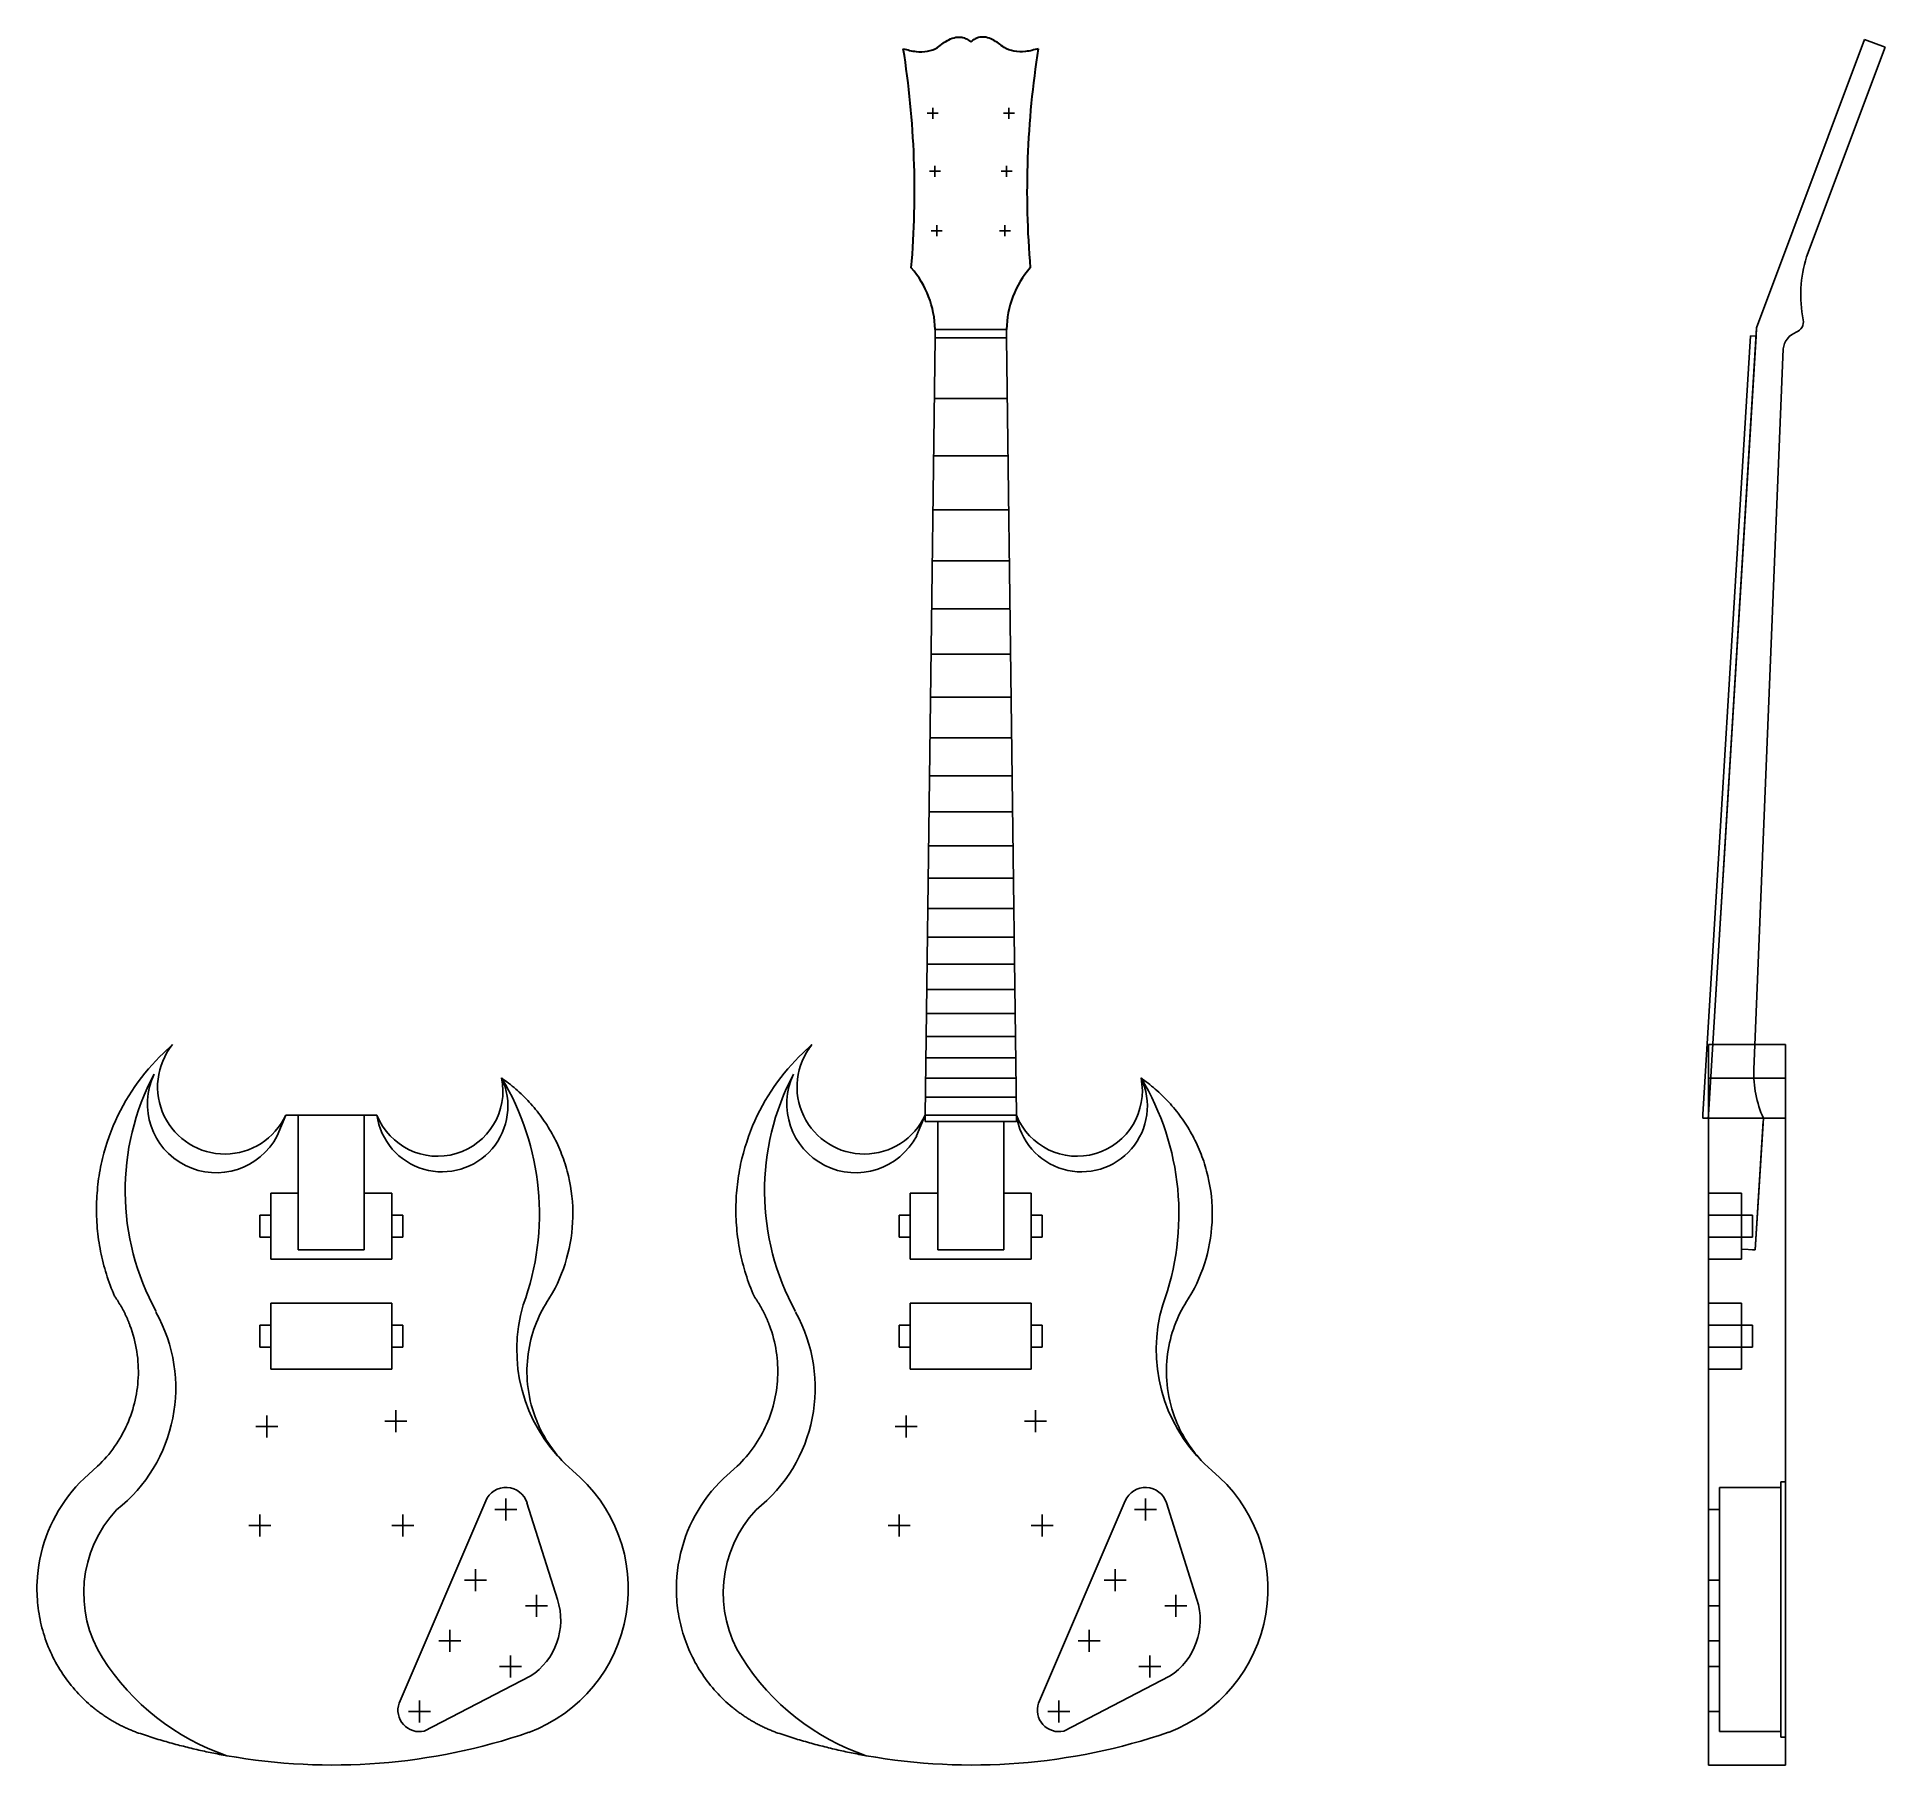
# Model space of a CAD drawing. Header units: inches. Extents: x 4.2 to 83.5, y 5.2 to 44.5.
# Drawn here: x 4.25 to 46.26, y 5.19 to 44.47 of the extents above; entities that cross this region are included whole.
import ezdxf

# ---------------------------------------------------------------- set-up
doc = ezdxf.new("R2010")
doc.units = ezdxf.units.IN
doc.header["$MEASUREMENT"] = 0
doc.layers.add('AM_0', color=7, linetype='Continuous', lineweight=30)

msp = doc.modelspace()

# ---------------------------------------------------------------- linework, layer by layer
for p, q in [((43.338, 37.861), (45.789, 44.418)), ((44.475, 39.475), (46.257, 44.243)), ((45.789, 44.418), (46.257, 44.243)), ((24.608, 42.739), (24.608, 42.864)), ((26.341, 42.739), (26.341, 42.864)), ((24.608, 42.739), (24.483, 42.739)), ((24.608, 42.739), (24.733, 42.739)), ((24.608, 42.739), (24.608, 42.614)), ((26.341, 42.739), (26.216, 42.739)), ((26.341, 42.739), (26.466, 42.739)), ((26.341, 42.739), (26.341, 42.614)), ((24.658, 41.42), (24.533, 41.42)), ((24.658, 41.42), (24.658, 41.545)), ((24.658, 41.42), (24.783, 41.42)), ((24.658, 41.42), (24.658, 41.295)), ((26.29, 41.42), (26.165, 41.42)), ((26.29, 41.42), (26.29, 41.545)), ((26.29, 41.42), (26.415, 41.42)), ((26.29, 41.42), (26.29, 41.295)), ((24.699, 40.068), (24.574, 40.068)), ((24.699, 40.068), (24.699, 40.193)), ((24.699, 40.068), (24.824, 40.068)), ((24.699, 40.068), (24.699, 39.943)), ((26.249, 40.068), (26.124, 40.068)), ((26.249, 40.068), (26.249, 40.193)), ((26.249, 40.068), (26.374, 40.068)), ((26.249, 40.068), (26.249, 39.943)), ((24.662, 37.824), (24.662, 37.636)), ((24.662, 37.824), (26.287, 37.824)), ((26.287, 37.824), (26.287, 37.636)), ((42.244, 19.975), (43.338, 37.861)), ((43.338, 37.861), (43.326, 37.674)), ((24.437, 19.966), (24.662, 37.636)), ((26.287, 37.636), (24.662, 37.636)), ((26.287, 37.636), (25.474, 37.636)), ((26.287, 37.636), (26.511, 19.966)), ((43.201, 37.682), (42.119, 19.982)), ((43.326, 37.674), (42.388, 22.341)), ((43.326, 37.674), (42.576, 25.416)), ((43.326, 37.674), (43.201, 37.682)), ((43.272, 21.008), (43.94, 37.386)), ((26.304, 36.257), (24.644, 36.257)), ((26.321, 34.956), (24.628, 34.956)), ((25.474, 34.956), (25.474, 34.956)), ((26.336, 33.728), (24.612, 33.728)), ((26.351, 32.569), (24.597, 32.569)), ((26.365, 31.475), (24.583, 31.475)), ((26.378, 30.442), (24.57, 30.442)), ((26.39, 29.467), (24.558, 29.467)), ((26.402, 28.547), (24.546, 28.547)), ((26.413, 27.679), (24.535, 27.679)), ((26.423, 26.859), (24.525, 26.859)), ((26.433, 26.085), (24.515, 26.085)), ((26.443, 25.355), (24.506, 25.355)), ((26.451, 24.666), (24.497, 24.666)), ((26.46, 24.015), (24.489, 24.015)), ((26.467, 23.401), (24.481, 23.401)), ((26.475, 22.821), (24.474, 22.821)), ((26.482, 22.274), (24.467, 22.274)), ((26.488, 21.758), (24.46, 21.758)), ((42.241, 5.195), (42.241, 21.57)), ((42.241, 21.57), (43.991, 21.57)), ((43.991, 21.57), (43.991, 5.195)), ((26.494, 21.271), (24.454, 21.271)), ((26.5, 20.811), (24.448, 20.811)), ((42.241, 20.811), (43.991, 20.811)), ((26.506, 20.376), (24.443, 20.376)), ((9.709, 19.498), (9.902, 19.966)), ((11.975, 19.966), (9.902, 19.966)), ((10.188, 16.904), (10.188, 19.966)), ((11.688, 16.904), (11.688, 19.966)), ((24.244, 19.498), (24.437, 19.966)), ((24.437, 19.966), (24.436, 19.82)), ((24.436, 19.82), (26.513, 19.82)), ((26.511, 19.966), (24.437, 19.966)), ((24.437, 19.898), (24.437, 19.898)), ((24.724, 16.904), (24.724, 19.82)), ((26.224, 16.904), (26.224, 19.82)), ((26.511, 19.966), (26.513, 19.82)), ((26.511, 19.898), (26.511, 19.898)), ((42.119, 19.982), (42.114, 19.898)), ((42.241, 19.898), (42.114, 19.898)), ((42.244, 19.975), (42.239, 19.898)), ((42.241, 19.898), (43.991, 19.898)), ((42.241, 19.898), (43.491, 19.898)), ((43.491, 19.898), (43.308, 16.904)), ((43.308, 16.904), (43.491, 19.898)), ((43.488, 19.839), (43.308, 16.904)), ((9.563, 18.196), (9.563, 17.696)), ((9.563, 18.196), (10.188, 18.196)), ((9.938, 18.196), (10.188, 18.196)), ((11.688, 18.196), (12.313, 18.196)), ((12.313, 18.196), (12.313, 17.696)), ((24.099, 18.196), (24.099, 17.696)), ((24.099, 18.196), (24.724, 18.196)), ((24.474, 18.196), (24.724, 18.196)), ((26.224, 18.196), (26.849, 18.196)), ((26.849, 18.196), (26.849, 17.696)), ((42.241, 18.196), (42.991, 18.196)), ((42.241, 18.196), (42.991, 18.196)), ((42.991, 18.196), (42.991, 16.696)), ((9.313, 17.446), (9.313, 17.696)), ((9.313, 17.696), (9.313, 17.196)), ((9.313, 17.696), (9.563, 17.696)), ((9.563, 17.196), (9.563, 17.696)), ((12.563, 17.696), (12.313, 17.696)), ((12.313, 17.196), (12.313, 17.696)), ((12.563, 17.446), (12.563, 17.696)), ((12.563, 17.696), (12.563, 17.196)), ((23.849, 17.446), (23.849, 17.696)), ((23.849, 17.696), (23.849, 17.196)), ((23.849, 17.696), (24.099, 17.696)), ((24.099, 17.196), (24.099, 17.696)), ((27.099, 17.696), (26.849, 17.696)), ((26.849, 17.196), (26.849, 17.696)), ((27.099, 17.446), (27.099, 17.696)), ((27.099, 17.696), (27.099, 17.196)), ((43.241, 17.696), (42.241, 17.696)), ((43.241, 17.696), (43.241, 17.196)), ((9.313, 17.196), (9.563, 17.196)), ((9.563, 16.696), (9.563, 17.196)), ((11.688, 16.904), (10.188, 16.904)), ((12.563, 17.196), (12.313, 17.196)), ((12.313, 16.696), (12.313, 17.196)), ((23.849, 17.196), (24.099, 17.196)), ((24.099, 16.696), (24.099, 17.196)), ((26.224, 16.904), (24.724, 16.904)), ((27.099, 17.196), (26.849, 17.196)), ((26.849, 16.696), (26.849, 17.196)), ((43.241, 17.196), (42.241, 17.196)), ((43.308, 16.904), (42.991, 16.923)), ((43.308, 16.904), (43.241, 16.908)), ((9.563, 16.696), (12.313, 16.696)), ((24.099, 16.696), (26.849, 16.696)), ((42.991, 16.696), (42.241, 16.696)), ((9.563, 15.696), (9.563, 15.196)), ((9.563, 15.696), (12.313, 15.696)), ((12.313, 15.696), (12.313, 15.196)), ((24.099, 15.696), (24.099, 15.196)), ((24.099, 15.696), (26.849, 15.696)), ((26.849, 15.696), (26.849, 15.196)), ((42.241, 15.696), (42.991, 15.696)), ((42.241, 15.696), (42.991, 15.696)), ((42.991, 14.196), (42.991, 15.696)), ((9.313, 14.696), (9.313, 15.196)), ((9.313, 15.196), (9.563, 15.196)), ((9.563, 14.696), (9.563, 15.196)), ((12.563, 15.196), (12.313, 15.196)), ((12.313, 14.696), (12.313, 15.196)), ((12.563, 14.696), (12.563, 15.196)), ((23.849, 14.696), (23.849, 15.196)), ((23.849, 15.196), (24.099, 15.196)), ((24.099, 14.696), (24.099, 15.196)), ((27.099, 15.196), (26.849, 15.196)), ((26.849, 14.696), (26.849, 15.196)), ((27.099, 14.696), (27.099, 15.196)), ((42.241, 15.196), (43.241, 15.196)), ((43.241, 15.196), (43.241, 14.696)), ((9.313, 14.946), (9.313, 14.696)), ((12.563, 14.946), (12.563, 14.696)), ((23.849, 14.946), (23.849, 14.696)), ((27.099, 14.946), (27.099, 14.696)), ((9.313, 14.696), (9.563, 14.696)), ((9.563, 14.196), (9.563, 14.696)), ((12.563, 14.696), (12.313, 14.696)), ((12.313, 14.196), (12.313, 14.696)), ((23.849, 14.696), (24.099, 14.696)), ((24.099, 14.196), (24.099, 14.696)), ((27.099, 14.696), (26.849, 14.696)), ((26.849, 14.196), (26.849, 14.696)), ((42.241, 14.696), (43.241, 14.696)), ((9.563, 14.196), (12.313, 14.196)), ((24.099, 14.196), (26.849, 14.196)), ((42.241, 14.196), (42.991, 14.196)), ((9.472, 12.889), (9.472, 13.139)), ((9.472, 13.139), (9.472, 12.639)), ((12.407, 13.014), (12.407, 13.264)), ((12.407, 13.264), (12.407, 12.764)), ((24.008, 12.889), (24.008, 13.139)), ((24.008, 13.139), (24.008, 12.639)), ((26.943, 13.014), (26.943, 13.264)), ((26.943, 13.264), (26.943, 12.764)), ((9.472, 12.889), (9.222, 12.889)), ((9.222, 12.889), (9.722, 12.889)), ((12.657, 13.014), (12.157, 13.014)), ((12.407, 13.014), (12.657, 13.014)), ((24.008, 12.889), (23.758, 12.889)), ((23.758, 12.889), (24.258, 12.889)), ((27.193, 13.014), (26.693, 13.014)), ((26.943, 13.014), (27.193, 13.014)), ((5.266, 11.66), (5.266, 11.66)), ((19.802, 11.66), (19.802, 11.66)), ((42.491, 5.954), (42.491, 11.505)), ((42.491, 11.505), (43.885, 11.505)), ((43.991, 11.63), (43.885, 11.63)), ((43.885, 11.63), (43.885, 11.505)), ((43.885, 11.505), (43.885, 5.829)), ((43.991, 11.505), (43.991, 11.63)), ((14.448, 11.2), (12.48, 6.604)), ((14.908, 11.005), (14.658, 11.005)), ((14.908, 11.005), (14.908, 11.255)), ((14.908, 11.005), (15.158, 11.005)), ((14.908, 11.005), (14.908, 10.755)), ((16.078, 8.956), (15.386, 11.151)), ((28.984, 11.2), (27.015, 6.604)), ((29.444, 11.005), (29.194, 11.005)), ((29.444, 11.005), (29.444, 11.255)), ((29.444, 11.005), (29.694, 11.005)), ((29.444, 11.005), (29.444, 10.755)), ((30.614, 8.956), (29.922, 11.151)), ((42.241, 11.005), (42.491, 11.005)), ((9.313, 10.636), (9.063, 10.636)), ((9.063, 10.636), (9.563, 10.636)), ((9.313, 10.636), (9.313, 10.886)), ((9.313, 10.886), (9.313, 10.386)), ((12.813, 10.636), (12.313, 10.636)), ((12.563, 10.636), (12.563, 10.886)), ((12.563, 10.886), (12.563, 10.386)), ((12.563, 10.636), (12.813, 10.636)), ((23.849, 10.636), (23.599, 10.636)), ((23.599, 10.636), (24.099, 10.636)), ((23.849, 10.636), (23.849, 10.886)), ((23.849, 10.886), (23.849, 10.386)), ((27.349, 10.636), (26.849, 10.636)), ((27.099, 10.636), (27.099, 10.886)), ((27.099, 10.886), (27.099, 10.386)), ((27.099, 10.636), (27.349, 10.636)), ((14.219, 9.396), (13.969, 9.396)), ((14.219, 9.396), (14.219, 9.646)), ((14.219, 9.396), (14.469, 9.396)), ((14.219, 9.396), (14.219, 9.146)), ((28.755, 9.396), (28.505, 9.396)), ((28.755, 9.396), (28.755, 9.646)), ((28.755, 9.396), (29.005, 9.396)), ((28.755, 9.396), (28.755, 9.146)), ((42.241, 9.396), (42.491, 9.396)), ((15.6, 8.81), (15.6, 9.06)), ((30.136, 8.81), (30.136, 9.06)), ((15.6, 8.81), (15.35, 8.81)), ((15.6, 8.81), (15.85, 8.81)), ((15.6, 8.81), (15.6, 8.56)), ((30.136, 8.81), (29.886, 8.81)), ((30.136, 8.81), (30.386, 8.81)), ((30.136, 8.81), (30.136, 8.56)), ((42.241, 8.81), (42.491, 8.81)), ((13.629, 8.017), (13.379, 8.017)), ((13.629, 8.017), (13.629, 8.267)), ((13.629, 8.017), (13.879, 8.017)), ((13.629, 8.017), (13.629, 7.767)), ((28.165, 8.017), (27.915, 8.017)), ((28.165, 8.017), (28.165, 8.267)), ((28.165, 8.017), (28.415, 8.017)), ((28.165, 8.017), (28.165, 7.767)), ((42.241, 8.017), (42.491, 8.017)), ((15.01, 7.431), (15.01, 7.681)), ((29.545, 7.431), (29.545, 7.681)), ((13.051, 5.966), (15.459, 7.212)), ((15.01, 7.431), (14.76, 7.431)), ((15.01, 7.431), (15.26, 7.431)), ((15.01, 7.431), (15.01, 7.181)), ((27.587, 5.966), (29.995, 7.212)), ((29.545, 7.431), (29.295, 7.431)), ((29.545, 7.431), (29.795, 7.431)), ((29.545, 7.431), (29.545, 7.181)), ((42.241, 7.431), (42.491, 7.431)), ((12.94, 6.408), (12.69, 6.408)), ((12.94, 6.408), (12.94, 6.658)), ((12.94, 6.408), (13.19, 6.408)), ((12.94, 6.408), (12.94, 6.158)), ((27.476, 6.408), (27.226, 6.408)), ((27.476, 6.408), (27.476, 6.658)), ((27.476, 6.408), (27.726, 6.408)), ((27.476, 6.408), (27.476, 6.158)), ((42.241, 6.408), (42.491, 6.408)), ((42.491, 5.954), (43.885, 5.954)), ((43.991, 5.954), (43.991, 5.829)), ((43.991, 5.829), (43.885, 5.829)), ((43.991, 5.195), (42.241, 5.195))]:
    msp.add_line(p, q)
for points in [[(6.011, 15.852, 0), (5.985, 15.913, 0), (5.96, 15.975, 0), (5.935, 16.037, 0), (5.911, 16.1, 0), (5.888, 16.163, 0), (5.866, 16.226, 0), (5.844, 16.289, 0), (5.824, 16.353, 0), (5.804, 16.417, 0), (5.786, 16.481, 0), (5.768, 16.545, 0), (5.751, 16.61, 0), (5.735, 16.675, 0), (5.72, 16.74, 0), (5.705, 16.805, 0), (5.692, 16.871, 0), (5.68, 16.936, 0), (5.668, 17.002, 0), (5.657, 17.068, 0), (5.647, 17.134, 0), (5.639, 17.2, 0), (5.631, 17.267, 0), (5.623, 17.333, 0), (5.617, 17.399, 0), (5.612, 17.466, 0), (5.608, 17.532, 0), (5.604, 17.599, 0), (5.601, 17.665, 0), (5.6, 17.732, 0), (5.599, 17.799, 0), (5.599, 17.865, 0), (5.6, 17.931, 0), (5.602, 17.998, 0), (5.605, 18.064, 0), (5.609, 18.13, 0), (5.613, 18.197, 0), (5.619, 18.263, 0), (5.625, 18.329, 0), (5.632, 18.394, 0), (5.64, 18.46, 0), (5.649, 18.525, 0), (5.659, 18.591, 0), (5.67, 18.656, 0), (5.682, 18.721, 0), (5.694, 18.785, 0), (5.707, 18.85, 0), (5.722, 18.914, 0), (5.737, 18.978, 0), (5.769, 19.105, 0), (5.805, 19.231, 0), (5.844, 19.356, 0), (5.886, 19.479, 0), (5.932, 19.601, 0), (5.98, 19.722, 0), (6.032, 19.84, 0), (6.087, 19.957, 0), (6.144, 20.073, 0), (6.204, 20.186, 0), (6.267, 20.298, 0), (6.333, 20.407, 0), (6.402, 20.515, 0), (6.473, 20.62, 0), (6.546, 20.723, 0), (6.622, 20.824, 0), (6.7, 20.923, 0), (6.78, 21.019, 0), (6.862, 21.113, 0), (6.947, 21.204, 0), (7.033, 21.293, 0), (7.122, 21.379, 0), (7.326, 21.57, 0)], [(20.547, 15.852, 0), (20.521, 15.913, 0), (20.495, 15.975, 0), (20.471, 16.037, 0), (20.447, 16.1, 0), (20.424, 16.163, 0), (20.401, 16.226, 0), (20.38, 16.289, 0), (20.36, 16.353, 0), (20.34, 16.417, 0), (20.321, 16.481, 0), (20.304, 16.545, 0), (20.287, 16.61, 0), (20.271, 16.675, 0), (20.255, 16.74, 0), (20.241, 16.805, 0), (20.228, 16.871, 0), (20.215, 16.936, 0), (20.204, 17.002, 0), (20.193, 17.068, 0), (20.183, 17.134, 0), (20.174, 17.2, 0), (20.166, 17.267, 0), (20.159, 17.333, 0), (20.153, 17.399, 0), (20.148, 17.466, 0), (20.143, 17.532, 0), (20.14, 17.599, 0), (20.137, 17.665, 0), (20.136, 17.732, 0), (20.135, 17.799, 0), (20.135, 17.865, 0), (20.136, 17.931, 0), (20.138, 17.998, 0), (20.141, 18.064, 0), (20.144, 18.13, 0), (20.149, 18.197, 0), (20.154, 18.263, 0), (20.161, 18.329, 0), (20.168, 18.394, 0), (20.176, 18.46, 0), (20.185, 18.525, 0), (20.195, 18.591, 0), (20.206, 18.656, 0), (20.217, 18.721, 0), (20.23, 18.785, 0), (20.243, 18.85, 0), (20.257, 18.914, 0), (20.272, 18.978, 0), (20.305, 19.105, 0), (20.341, 19.231, 0), (20.38, 19.356, 0), (20.422, 19.479, 0), (20.468, 19.601, 0), (20.516, 19.722, 0), (20.568, 19.84, 0), (20.622, 19.957, 0), (20.68, 20.073, 0), (20.74, 20.186, 0), (20.803, 20.298, 0), (20.869, 20.407, 0), (20.937, 20.515, 0), (21.008, 20.62, 0), (21.082, 20.723, 0), (21.157, 20.824, 0), (21.235, 20.923, 0), (21.316, 21.019, 0), (21.398, 21.113, 0), (21.483, 21.204, 0), (21.569, 21.293, 0), (21.657, 21.379, 0), (21.862, 21.57, 0)], [(14.809, 20.811, 0), (14.926, 20.725, 0), (14.968, 20.694, 0), (15.009, 20.661, 0), (15.05, 20.628, 0), (15.091, 20.595, 0), (15.131, 20.561, 0), (15.171, 20.526, 0), (15.21, 20.49, 0), (15.25, 20.454, 0), (15.288, 20.417, 0), (15.327, 20.379, 0), (15.364, 20.341, 0), (15.402, 20.302, 0), (15.439, 20.262, 0), (15.475, 20.222, 0), (15.511, 20.181, 0), (15.547, 20.14, 0), (15.582, 20.097, 0), (15.616, 20.055, 0), (15.65, 20.011, 0), (15.684, 19.967, 0), (15.716, 19.923, 0), (15.749, 19.878, 0), (15.78, 19.832, 0), (15.811, 19.785, 0), (15.842, 19.739, 0), (15.871, 19.691, 0), (15.9, 19.643, 0), (15.929, 19.595, 0), (15.957, 19.545, 0), (15.984, 19.496, 0), (16.01, 19.446, 0), (16.036, 19.395, 0), (16.061, 19.344, 0), (16.085, 19.292, 0), (16.108, 19.24, 0), (16.131, 19.188, 0), (16.153, 19.135, 0), (16.174, 19.082, 0), (16.195, 19.028, 0), (16.214, 18.974, 0), (16.233, 18.919, 0), (16.251, 18.864, 0), (16.268, 18.809, 0), (16.284, 18.753, 0), (16.3, 18.697, 0), (16.315, 18.641, 0), (16.328, 18.584, 0), (16.353, 18.47, 0), (16.375, 18.355, 0), (16.393, 18.239, 0), (16.407, 18.122, 0), (16.418, 18.005, 0), (16.425, 17.886, 0), (16.428, 17.768, 0), (16.427, 17.649, 0), (16.423, 17.53, 0), (16.415, 17.411, 0), (16.403, 17.293, 0), (16.387, 17.174, 0), (16.367, 17.056, 0), (16.344, 16.938, 0), (16.317, 16.821, 0), (16.286, 16.705, 0), (16.251, 16.59, 0), (16.213, 16.476, 0), (16.171, 16.364, 0), (16.126, 16.252, 0), (16.076, 16.142, 0), (16.024, 16.034, 0), (15.967, 15.927, 0)], [(29.345, 20.811, 0), (29.462, 20.725, 0), (29.504, 20.694, 0), (29.545, 20.661, 0), (29.586, 20.628, 0), (29.626, 20.595, 0), (29.667, 20.561, 0), (29.707, 20.526, 0), (29.746, 20.49, 0), (29.785, 20.454, 0), (29.824, 20.417, 0), (29.862, 20.379, 0), (29.9, 20.341, 0), (29.938, 20.302, 0), (29.975, 20.262, 0), (30.011, 20.222, 0), (30.047, 20.181, 0), (30.083, 20.14, 0), (30.118, 20.097, 0), (30.152, 20.055, 0), (30.186, 20.011, 0), (30.219, 19.967, 0), (30.252, 19.923, 0), (30.284, 19.878, 0), (30.316, 19.832, 0), (30.347, 19.785, 0), (30.377, 19.739, 0), (30.407, 19.691, 0), (30.436, 19.643, 0), (30.464, 19.595, 0), (30.492, 19.545, 0), (30.519, 19.496, 0), (30.546, 19.446, 0), (30.571, 19.395, 0), (30.596, 19.344, 0), (30.621, 19.292, 0), (30.644, 19.24, 0), (30.667, 19.188, 0), (30.689, 19.135, 0), (30.71, 19.082, 0), (30.73, 19.028, 0), (30.75, 18.974, 0), (30.769, 18.919, 0), (30.787, 18.864, 0), (30.804, 18.809, 0), (30.82, 18.753, 0), (30.836, 18.697, 0), (30.85, 18.641, 0), (30.864, 18.584, 0), (30.889, 18.47, 0), (30.911, 18.355, 0), (30.928, 18.239, 0), (30.943, 18.122, 0), (30.953, 18.005, 0), (30.96, 17.886, 0), (30.963, 17.768, 0), (30.963, 17.649, 0), (30.959, 17.53, 0), (30.95, 17.411, 0), (30.938, 17.293, 0), (30.923, 17.174, 0), (30.903, 17.056, 0), (30.88, 16.938, 0), (30.853, 16.821, 0), (30.822, 16.705, 0), (30.787, 16.59, 0), (30.749, 16.476, 0), (30.707, 16.364, 0), (30.661, 16.252, 0), (30.612, 16.142, 0), (30.559, 16.034, 0), (30.503, 15.927, 0)], [(6.361, 15.189, 0), (6.356, 15.204, 0), (6.35, 15.219, 0), (6.344, 15.234, 0), (6.338, 15.249, 0), (6.332, 15.264, 0), (6.326, 15.278, 0), (6.32, 15.293, 0), (6.314, 15.308, 0), (6.308, 15.322, 0), (6.301, 15.337, 0), (6.295, 15.351, 0), (6.288, 15.366, 0), (6.282, 15.38, 0), (6.275, 15.395, 0), (6.268, 15.409, 0), (6.262, 15.424, 0), (6.255, 15.438, 0), (6.248, 15.452, 0), (6.241, 15.466, 0), (6.234, 15.481, 0), (6.227, 15.495, 0), (6.219, 15.509, 0), (6.212, 15.523, 0), (6.205, 15.537, 0), (6.197, 15.551, 0), (6.189, 15.565, 0), (6.182, 15.579, 0), (6.174, 15.593, 0), (6.166, 15.607, 0), (6.158, 15.621, 0), (6.151, 15.634, 0), (6.142, 15.648, 0), (6.134, 15.662, 0), (6.126, 15.676, 0), (6.118, 15.689, 0), (6.109, 15.703, 0), (6.101, 15.717, 0), (6.092, 15.73, 0), (6.084, 15.744, 0), (6.075, 15.758, 0), (6.066, 15.771, 0), (6.057, 15.785, 0), (6.048, 15.798, 0), (6.039, 15.812, 0), (6.03, 15.825, 0), (6.021, 15.839, 0), (6.011, 15.852, 0)], [(16.421, 11.887, 0), (16.253, 12.042, 0), (16.216, 12.08, 0), (16.18, 12.119, 0), (16.144, 12.158, 0), (16.109, 12.198, 0), (16.075, 12.238, 0), (16.042, 12.278, 0), (16.009, 12.319, 0), (15.978, 12.361, 0), (15.947, 12.403, 0), (15.917, 12.445, 0), (15.888, 12.487, 0), (15.86, 12.53, 0), (15.833, 12.573, 0), (15.806, 12.617, 0), (15.781, 12.661, 0), (15.756, 12.705, 0), (15.732, 12.749, 0), (15.709, 12.794, 0), (15.686, 12.838, 0), (15.665, 12.883, 0), (15.644, 12.928, 0), (15.624, 12.974, 0), (15.606, 13.019, 0), (15.57, 13.11, 0), (15.538, 13.202, 0), (15.509, 13.293, 0), (15.483, 13.385, 0), (15.461, 13.477, 0), (15.441, 13.569, 0), (15.425, 13.66, 0), (15.411, 13.752, 0), (15.4, 13.842, 0), (15.393, 13.932, 0), (15.388, 14.022, 0), (15.385, 14.111, 0), (15.386, 14.199, 0), (15.389, 14.287, 0), (15.394, 14.373, 0), (15.402, 14.459, 0), (15.412, 14.543, 0), (15.425, 14.627, 0), (15.44, 14.709, 0), (15.456, 14.79, 0), (15.475, 14.87, 0), (15.496, 14.949, 0), (15.519, 15.026, 0), (15.544, 15.103, 0), (15.571, 15.178, 0), (15.599, 15.251, 0), (15.629, 15.324, 0), (15.661, 15.394, 0), (15.695, 15.464, 0), (15.729, 15.532, 0), (15.766, 15.599, 0), (15.804, 15.664, 0), (15.843, 15.728, 0), (15.883, 15.791, 0), (15.967, 15.927, 0)], [(20.897, 15.189, 0), (20.891, 15.204, 0), (20.886, 15.219, 0), (20.88, 15.234, 0), (20.874, 15.249, 0), (20.868, 15.264, 0), (20.862, 15.278, 0), (20.856, 15.293, 0), (20.85, 15.308, 0), (20.843, 15.322, 0), (20.837, 15.337, 0), (20.831, 15.351, 0), (20.824, 15.366, 0), (20.817, 15.38, 0), (20.811, 15.395, 0), (20.804, 15.409, 0), (20.797, 15.424, 0), (20.79, 15.438, 0), (20.783, 15.452, 0), (20.776, 15.466, 0), (20.769, 15.481, 0), (20.762, 15.495, 0), (20.755, 15.509, 0), (20.748, 15.523, 0), (20.74, 15.537, 0), (20.733, 15.551, 0), (20.725, 15.565, 0), (20.718, 15.579, 0), (20.71, 15.593, 0), (20.702, 15.607, 0), (20.694, 15.621, 0), (20.686, 15.634, 0), (20.678, 15.648, 0), (20.67, 15.662, 0), (20.662, 15.676, 0), (20.654, 15.689, 0), (20.645, 15.703, 0), (20.637, 15.717, 0), (20.628, 15.73, 0), (20.62, 15.744, 0), (20.611, 15.758, 0), (20.602, 15.771, 0), (20.593, 15.785, 0), (20.584, 15.798, 0), (20.575, 15.812, 0), (20.566, 15.825, 0), (20.557, 15.839, 0), (20.547, 15.852, 0)], [(30.956, 11.887, 0), (30.789, 12.042, 0), (30.752, 12.08, 0), (30.715, 12.119, 0), (30.68, 12.158, 0), (30.645, 12.198, 0), (30.611, 12.238, 0), (30.577, 12.278, 0), (30.545, 12.319, 0), (30.514, 12.361, 0), (30.483, 12.403, 0), (30.453, 12.445, 0), (30.424, 12.487, 0), (30.396, 12.53, 0), (30.368, 12.573, 0), (30.342, 12.617, 0), (30.316, 12.661, 0), (30.291, 12.705, 0), (30.267, 12.749, 0), (30.244, 12.794, 0), (30.222, 12.838, 0), (30.201, 12.883, 0), (30.18, 12.928, 0), (30.16, 12.974, 0), (30.141, 13.019, 0), (30.106, 13.11, 0), (30.074, 13.202, 0), (30.045, 13.293, 0), (30.019, 13.385, 0), (29.996, 13.477, 0), (29.977, 13.569, 0), (29.96, 13.66, 0), (29.947, 13.752, 0), (29.936, 13.842, 0), (29.928, 13.932, 0), (29.923, 14.022, 0), (29.921, 14.111, 0), (29.921, 14.199, 0), (29.924, 14.287, 0), (29.93, 14.373, 0), (29.938, 14.459, 0), (29.948, 14.543, 0), (29.96, 14.627, 0), (29.975, 14.709, 0), (29.992, 14.79, 0), (30.011, 14.87, 0), (30.032, 14.949, 0), (30.055, 15.026, 0), (30.08, 15.103, 0), (30.107, 15.178, 0), (30.135, 15.251, 0), (30.165, 15.324, 0), (30.197, 15.394, 0), (30.23, 15.464, 0), (30.265, 15.532, 0), (30.302, 15.599, 0), (30.339, 15.664, 0), (30.379, 15.728, 0), (30.419, 15.791, 0), (30.503, 15.927, 0)], [(6.361, 15.189, 0), (6.388, 15.115, 0), (6.412, 15.041, 0), (6.435, 14.967, 0), (6.455, 14.893, 0), (6.474, 14.818, 0), (6.49, 14.743, 0), (6.505, 14.668, 0), (6.517, 14.593, 0), (6.528, 14.519, 0), (6.536, 14.444, 0), (6.543, 14.369, 0), (6.548, 14.294, 0), (6.55, 14.22, 0), (6.551, 14.146, 0), (6.551, 14.071, 0), (6.548, 13.998, 0), (6.543, 13.924, 0), (6.537, 13.851, 0), (6.529, 13.778, 0), (6.519, 13.705, 0), (6.507, 13.633, 0), (6.494, 13.561, 0), (6.479, 13.49, 0), (6.462, 13.419, 0), (6.444, 13.349, 0), (6.423, 13.279, 0), (6.401, 13.21, 0), (6.378, 13.141, 0), (6.353, 13.073, 0), (6.326, 13.006, 0), (6.297, 12.939, 0), (6.267, 12.873, 0), (6.235, 12.808, 0), (6.202, 12.743, 0), (6.167, 12.68, 0), (6.13, 12.617, 0), (6.092, 12.554, 0), (6.052, 12.493, 0), (6.011, 12.433, 0), (5.968, 12.373, 0), (5.924, 12.315, 0), (5.878, 12.257, 0), (5.83, 12.2, 0), (5.781, 12.145, 0), (5.73, 12.091, 0), (5.678, 12.037, 0), (5.625, 11.985, 0)], [(20.897, 15.189, 0), (20.924, 15.115, 0), (20.948, 15.041, 0), (20.971, 14.967, 0), (20.991, 14.893, 0), (21.009, 14.818, 0), (21.026, 14.743, 0), (21.04, 14.668, 0), (21.053, 14.593, 0), (21.063, 14.519, 0), (21.072, 14.444, 0), (21.078, 14.369, 0), (21.083, 14.294, 0), (21.086, 14.22, 0), (21.087, 14.146, 0), (21.086, 14.071, 0), (21.084, 13.998, 0), (21.079, 13.924, 0), (21.073, 13.851, 0), (21.065, 13.778, 0), (21.055, 13.705, 0), (21.043, 13.633, 0), (21.03, 13.561, 0), (21.015, 13.49, 0), (20.998, 13.419, 0), (20.979, 13.349, 0), (20.959, 13.279, 0), (20.937, 13.21, 0), (20.914, 13.141, 0), (20.888, 13.073, 0), (20.861, 13.006, 0), (20.833, 12.939, 0), (20.803, 12.873, 0), (20.771, 12.808, 0), (20.737, 12.743, 0), (20.702, 12.68, 0), (20.666, 12.617, 0), (20.628, 12.554, 0), (20.588, 12.493, 0), (20.547, 12.433, 0), (20.504, 12.373, 0), (20.459, 12.315, 0), (20.413, 12.257, 0), (20.366, 12.2, 0), (20.317, 12.145, 0), (20.266, 12.091, 0), (20.214, 12.037, 0), (20.16, 11.985, 0)], [(5.515, 6.511, 0), (5.467, 6.551, 0), (5.419, 6.593, 0), (5.373, 6.635, 0), (5.326, 6.678, 0), (5.281, 6.722, 0), (5.237, 6.767, 0), (5.193, 6.813, 0), (5.15, 6.859, 0), (5.107, 6.906, 0), (5.066, 6.955, 0), (5.025, 7.004, 0), (4.986, 7.054, 0), (4.947, 7.104, 0), (4.909, 7.155, 0), (4.872, 7.208, 0), (4.836, 7.26, 0), (4.801, 7.314, 0), (4.766, 7.368, 0), (4.733, 7.423, 0), (4.701, 7.478, 0), (4.67, 7.535, 0), (4.64, 7.591, 0), (4.61, 7.649, 0), (4.582, 7.707, 0), (4.555, 7.765, 0), (4.529, 7.824, 0), (4.504, 7.884, 0), (4.48, 7.944, 0), (4.457, 8.005, 0), (4.436, 8.066, 0), (4.415, 8.128, 0), (4.396, 8.19, 0), (4.378, 8.252, 0), (4.36, 8.315, 0), (4.344, 8.378, 0), (4.33, 8.441, 0), (4.316, 8.505, 0), (4.304, 8.569, 0), (4.293, 8.633, 0), (4.283, 8.698, 0), (4.274, 8.763, 0), (4.266, 8.828, 0), (4.26, 8.893, 0), (4.255, 8.958, 0), (4.251, 9.024, 0), (4.248, 9.09, 0), (4.247, 9.155, 0), (4.246, 9.221, 0), (4.247, 9.287, 0), (4.25, 9.352, 0), (4.258, 9.484, 0), (4.271, 9.615, 0), (4.29, 9.746, 0), (4.313, 9.876, 0), (4.341, 10.005, 0), (4.374, 10.133, 0), (4.412, 10.26, 0), (4.455, 10.386, 0), (4.503, 10.509, 0), (4.555, 10.631, 0), (4.612, 10.751, 0), (4.673, 10.869, 0), (4.739, 10.984, 0), (4.81, 11.097, 0), (4.884, 11.207, 0), (4.963, 11.314, 0), (5.046, 11.418, 0), (5.133, 11.519, 0), (5.223, 11.616, 0), (5.317, 11.71, 0), (5.625, 11.985, 0)], [(20.051, 6.511, 0), (20.003, 6.551, 0), (19.955, 6.593, 0), (19.908, 6.635, 0), (19.862, 6.678, 0), (19.817, 6.722, 0), (19.772, 6.767, 0), (19.728, 6.813, 0), (19.685, 6.859, 0), (19.643, 6.906, 0), (19.602, 6.955, 0), (19.561, 7.004, 0), (19.521, 7.054, 0), (19.483, 7.104, 0), (19.445, 7.155, 0), (19.408, 7.208, 0), (19.372, 7.26, 0), (19.336, 7.314, 0), (19.302, 7.368, 0), (19.269, 7.423, 0), (19.237, 7.478, 0), (19.205, 7.535, 0), (19.175, 7.591, 0), (19.146, 7.649, 0), (19.118, 7.707, 0), (19.091, 7.765, 0), (19.065, 7.824, 0), (19.04, 7.884, 0), (19.016, 7.944, 0), (18.993, 8.005, 0), (18.971, 8.066, 0), (18.951, 8.128, 0), (18.931, 8.19, 0), (18.913, 8.252, 0), (18.896, 8.315, 0), (18.88, 8.378, 0), (18.865, 8.441, 0), (18.852, 8.505, 0), (18.839, 8.569, 0), (18.828, 8.633, 0), (18.818, 8.698, 0), (18.809, 8.763, 0), (18.802, 8.828, 0), (18.795, 8.893, 0), (18.79, 8.958, 0), (18.786, 9.024, 0), (18.784, 9.09, 0), (18.782, 9.155, 0), (18.782, 9.221, 0), (18.783, 9.287, 0), (18.785, 9.352, 0), (18.794, 9.484, 0), (18.807, 9.615, 0), (18.825, 9.746, 0), (18.849, 9.876, 0), (18.877, 10.005, 0), (18.91, 10.133, 0), (18.948, 10.26, 0), (18.991, 10.386, 0), (19.038, 10.509, 0), (19.091, 10.631, 0), (19.148, 10.751, 0), (19.209, 10.869, 0), (19.275, 10.984, 0), (19.346, 11.097, 0), (19.42, 11.207, 0), (19.499, 11.314, 0), (19.582, 11.418, 0), (19.668, 11.519, 0), (19.759, 11.616, 0), (19.853, 11.71, 0), (20.16, 11.985, 0)], [(6.507, 5.938, 0), (6.484, 5.947, 0), (6.461, 5.956, 0), (6.438, 5.965, 0), (6.415, 5.974, 0), (6.393, 5.984, 0), (6.37, 5.993, 0), (6.347, 6.003, 0), (6.325, 6.013, 0), (6.302, 6.023, 0), (6.28, 6.033, 0), (6.258, 6.043, 0), (6.235, 6.053, 0), (6.213, 6.064, 0), (6.191, 6.075, 0), (6.169, 6.086, 0), (6.147, 6.097, 0), (6.126, 6.108, 0), (6.104, 6.119, 0), (6.082, 6.131, 0), (6.061, 6.142, 0), (6.039, 6.154, 0), (6.018, 6.166, 0), (5.997, 6.178, 0), (5.975, 6.19, 0), (5.954, 6.203, 0), (5.933, 6.215, 0), (5.912, 6.228, 0), (5.892, 6.241, 0), (5.871, 6.254, 0), (5.85, 6.267, 0), (5.83, 6.28, 0), (5.809, 6.294, 0), (5.789, 6.307, 0), (5.769, 6.321, 0), (5.749, 6.335, 0), (5.729, 6.348, 0), (5.709, 6.363, 0), (5.689, 6.377, 0), (5.669, 6.391, 0), (5.65, 6.406, 0), (5.63, 6.42, 0), (5.611, 6.435, 0), (5.591, 6.45, 0), (5.572, 6.465, 0), (5.553, 6.48, 0), (5.534, 6.495, 0), (5.515, 6.511, 0)], [(21.043, 5.938, 0), (21.02, 5.947, 0), (20.997, 5.956, 0), (20.974, 5.965, 0), (20.951, 5.974, 0), (20.928, 5.984, 0), (20.906, 5.993, 0), (20.883, 6.003, 0), (20.861, 6.013, 0), (20.838, 6.023, 0), (20.816, 6.033, 0), (20.793, 6.043, 0), (20.771, 6.053, 0), (20.749, 6.064, 0), (20.727, 6.075, 0), (20.705, 6.086, 0), (20.683, 6.097, 0), (20.661, 6.108, 0), (20.64, 6.119, 0), (20.618, 6.131, 0), (20.596, 6.142, 0), (20.575, 6.154, 0), (20.554, 6.166, 0), (20.532, 6.178, 0), (20.511, 6.19, 0), (20.49, 6.203, 0), (20.469, 6.215, 0), (20.448, 6.228, 0), (20.427, 6.241, 0), (20.407, 6.254, 0), (20.386, 6.267, 0), (20.366, 6.28, 0), (20.345, 6.294, 0), (20.325, 6.307, 0), (20.305, 6.321, 0), (20.284, 6.335, 0), (20.264, 6.348, 0), (20.244, 6.363, 0), (20.225, 6.377, 0), (20.205, 6.391, 0), (20.185, 6.406, 0), (20.166, 6.42, 0), (20.146, 6.435, 0), (20.127, 6.45, 0), (20.108, 6.465, 0), (20.089, 6.48, 0), (20.07, 6.495, 0), (20.051, 6.511, 0)], [(6.507, 5.938, 0), (6.553, 5.923, 0), (6.598, 5.908, 0), (6.643, 5.893, 0), (6.688, 5.878, 0), (6.734, 5.863, 0), (6.779, 5.848, 0), (6.823, 5.834, 0), (6.868, 5.82, 0), (6.913, 5.806, 0), (6.958, 5.792, 0), (7.003, 5.779, 0), (7.047, 5.766, 0), (7.092, 5.752, 0), (7.136, 5.739, 0), (7.18, 5.727, 0), (7.225, 5.714, 0), (7.269, 5.702, 0), (7.313, 5.689, 0), (7.357, 5.677, 0), (7.401, 5.665, 0), (7.445, 5.654, 0), (7.489, 5.642, 0), (7.533, 5.631, 0), (7.576, 5.62, 0), (7.62, 5.609, 0), (7.663, 5.598, 0), (7.707, 5.587, 0), (7.75, 5.577, 0), (7.794, 5.566, 0), (7.837, 5.556, 0), (7.88, 5.546, 0), (7.924, 5.536, 0), (7.967, 5.526, 0), (8.01, 5.517, 0), (8.053, 5.507, 0), (8.096, 5.498, 0), (8.138, 5.489, 0), (8.181, 5.48, 0), (8.224, 5.471, 0), (8.267, 5.463, 0), (8.309, 5.454, 0), (8.352, 5.446, 0), (8.394, 5.438, 0), (8.437, 5.43, 0), (8.479, 5.422, 0), (8.564, 5.407, 0)], [(21.043, 5.938, 0), (21.088, 5.923, 0), (21.134, 5.908, 0), (21.179, 5.893, 0), (21.224, 5.878, 0), (21.269, 5.863, 0), (21.314, 5.848, 0), (21.359, 5.834, 0), (21.404, 5.82, 0), (21.449, 5.806, 0), (21.494, 5.792, 0), (21.538, 5.779, 0), (21.583, 5.766, 0), (21.627, 5.752, 0), (21.672, 5.739, 0), (21.716, 5.727, 0), (21.76, 5.714, 0), (21.805, 5.702, 0), (21.849, 5.689, 0), (21.893, 5.677, 0), (21.937, 5.665, 0), (21.981, 5.654, 0), (22.025, 5.642, 0), (22.068, 5.631, 0), (22.112, 5.62, 0), (22.156, 5.609, 0), (22.199, 5.598, 0), (22.243, 5.587, 0), (22.286, 5.577, 0), (22.33, 5.566, 0), (22.373, 5.556, 0), (22.416, 5.546, 0), (22.459, 5.536, 0), (22.502, 5.526, 0), (22.545, 5.517, 0), (22.588, 5.507, 0), (22.631, 5.498, 0), (22.674, 5.489, 0), (22.717, 5.48, 0), (22.76, 5.471, 0), (22.802, 5.463, 0), (22.845, 5.454, 0), (22.888, 5.446, 0), (22.93, 5.438, 0), (22.973, 5.43, 0), (23.015, 5.422, 0), (23.1, 5.407, 0)]]:
    msp.add_polyline3d(points)
for centre, radius, start, end in [((47.164, 38.611), 2.824, 162.1742, 191.5164), ((44.151, 37.997), 0.25, 290.9672, 11.5164), ((44.411, 37.319), 0.476, 110.9672, 171.9133), ((8.516, 20.611), 1.528, 141.1263, 335.06), ((23.052, 20.611), 1.528, 141.1263, 335.06), ((26.463, 18.245), 5.677, 144.1487, 145.988), ((45.863, 20.943), 2.592, 178.5602, 203.7662), ((11.928, 18.245), 5.677, 152.0941, 208.8667), ((8.321, 20.223), 1.565, 154.2821, 332.4372), ((13.354, 20.518), 1.485, 201.8132, 11.3926), ((13.456, 20.174), 1.496, 187.9947, 25.2111), ((9.684, 17.721), 5.985, 339.7875, 31.0906), ((26.463, 18.245), 5.677, 152.0941, 208.8667), ((22.857, 20.223), 1.565, 154.2821, 332.4372), ((27.889, 20.518), 1.485, 201.8132, 11.3926), ((27.992, 20.174), 1.496, 187.9947, 25.2111), ((24.22, 17.721), 5.985, 339.7875, 31.0906), ((18.755, 14.633), 3.601, 163.5541, 226.0122), ((33.29, 14.633), 3.601, 163.5541, 226.0122), ((3.871, 13.766), 3.53, 308.2744, 29.2744), ((18.407, 13.766), 3.53, 308.2744, 29.2744), ((14.209, 9.198), 3.481, 290.5193, 50.556), ((28.745, 9.198), 3.481, 290.5193, 50.556), ((14.908, 11.005), 0.5, 17, 157), ((29.444, 11.005), 0.5, 17, 157), ((8.066, 9.107), 2.756, 136.7733, 212.4266), ((22.601, 9.107), 2.756, 136.7733, 212.4266), ((14.634, 8.487), 1.519, 302.9161, 17.9925), ((29.169, 8.487), 1.519, 302.9161, 17.9925), ((10.306, 10.525), 5.407, 212.3852, 251.2082), ((24.841, 10.525), 5.407, 212.3852, 251.2082), ((12.942, 6.443), 0.49, 160.8732, 282.8169), ((27.478, 6.443), 0.49, 160.8732, 282.8169), ((10.968, 18.95), 13.755, 259.9334, 288.9247), ((25.504, 18.95), 13.755, 259.9334, 288.9247)]:
    msp.add_arc(centre, radius, start, end)
at = {"layer": 'AM_0', "linetype": 'Continuous', "ltscale": 6}
for centre, radius, start, end in [((3.646, 40.972), 20.55, 355.1214, 9.0578), ((47.302, 40.972), 20.55, 170.9422, 184.8786), ((22.492, 37.792), 2.17, 0.8423, 41.3093), ((28.457, 37.792), 2.17, 138.6907, 179.1577)]:
    msp.add_arc(centre, radius, start, end, dxfattribs=at)
for points in [[(23.94, 44.207), (24.229, 44.143), (24.494, 44.15), (24.714, 44.235), (24.846, 44.332), (24.976, 44.412), (25.136, 44.466), (25.268, 44.466), (25.375, 44.428), (25.474, 44.365)], [(27.008, 44.207), (26.719, 44.143), (26.455, 44.15), (26.235, 44.235), (26.102, 44.332), (25.972, 44.412), (25.813, 44.466), (25.681, 44.466), (25.574, 44.428), (25.474, 44.365)]]:
    msp.add_spline(points, degree=3, dxfattribs=at)

doc.saveas('drawing.dxf')
